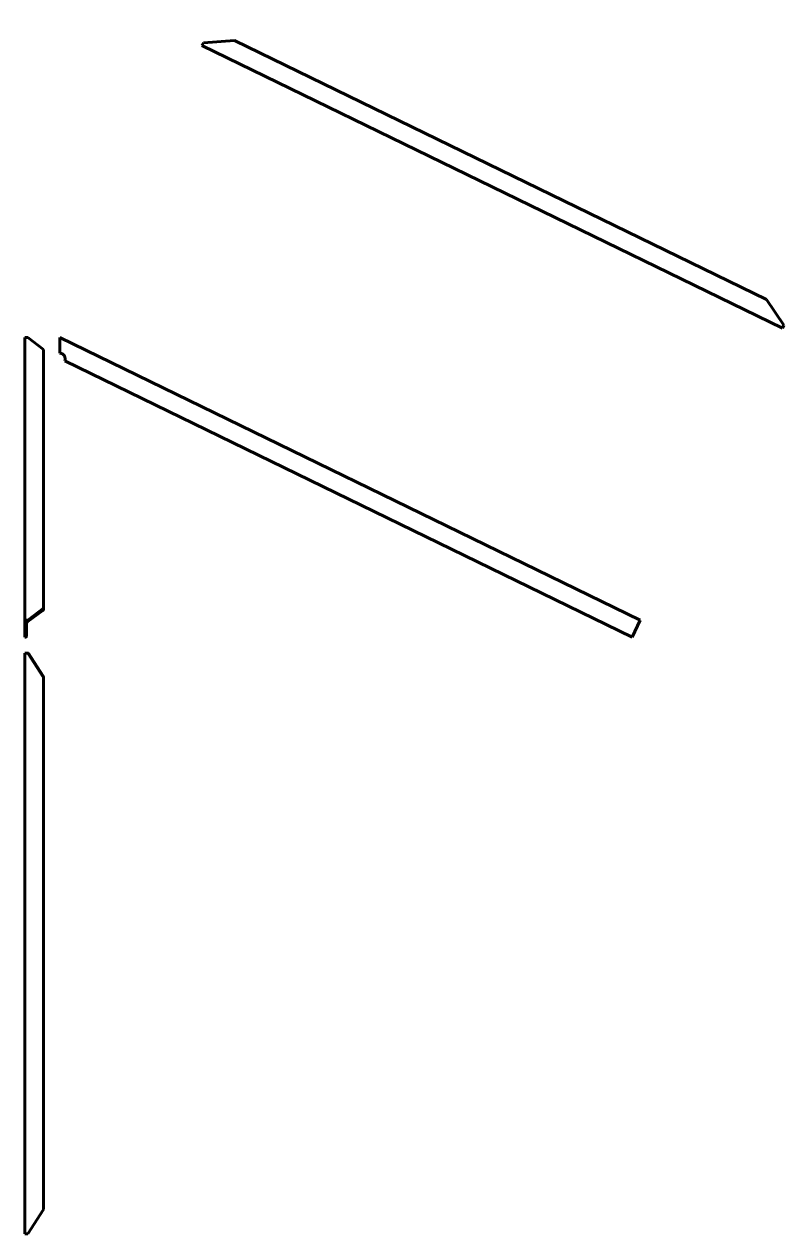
# Model space of a CAD drawing. Header units: millimetres. Extents: x -530 to 5503, y -3122 to 297.
# Drawn here: x 4799 to 5503, y -1144 to -24 of the extents above; entities that cross this region are included whole.
import ezdxf

# ---------------------------------------------------------------- set-up
doc = ezdxf.new("R2010")
doc.units = ezdxf.units.MM
doc.linetypes.add('K5LT_BASIC', pattern=[0])
doc.layers.add('Системный слой (1)', color=7, linetype='Continuous', true_color=0x909090)

msp = doc.modelspace()

# ---------------------------------------------------------------- linework, layer by layer
at = {"layer": 'Системный слой (1)', "color": 5, "linetype": 'K5LT_BASIC', "lineweight": 60, "true_color": 0x0000ff}
for p, q in [((4965.1215, -41.0857), (4963.8086, -43.7832)), ((4963.8086, -43.7832), (5501.4004, -305.4429)), ((4993.9461, -38.989), (4965.1215, -41.0857)), ((4993.9461, -38.989), (5486.5804, -278.7668)), ((5502.7134, -302.7454), (5486.5804, -278.7668)), ((5501.4004, -305.4429), (5502.7134, -302.7454)), ((4802.7005, -314.1778), (4799.7005, -314.1778)), ((4799.7005, -314.1778), (4799.7005, -575.8376)), ((4817.2005, -325.1188), (4802.7005, -314.1778)), ((4832.2006, -314.1778), (4832.2006, -328.6407)), ((4832.2006, -314.1778), (5369.7924, -575.8376)), ((4817.2005, -325.1188), (4817.2005, -564.8966)), ((4836.6963, -335.8289), (5362.1337, -591.5727)), ((4802.7005, -575.8376), (4817.2005, -564.8966)), ((4816.4505, -566.8112), (4802.7005, -577.1863)), ((4817.2005, -565.571), (4817.2005, -564.8966)), ((4799.7005, -591.5727), (4799.7005, -575.8376)), ((4799.7005, -575.8376), (4802.7005, -575.8376)), ((4801.2005, -578.535), (4801.2005, -590.8984)), ((4802.7005, -577.1863), (4802.7005, -575.8376)), ((5362.1337, -591.5727), (5369.7924, -575.8376)), ((4800.4505, -591.5727), (4799.7005, -591.5727)), ((4802.7005, -606.5728), (4799.7005, -606.5728)), ((4799.7005, -606.5728), (4799.7005, -1144.1646)), ((4803.124, -606.5728), (4802.7005, -606.5728)), ((4817.2005, -629.0515), (4802.7005, -606.5728)), ((4803.124, -606.5728), (4816.4505, -627.2324)), ((4817.2005, -628.7233), (4817.2005, -629.0515)), ((4817.2005, -629.0515), (4817.2005, -1121.6858)), ((4802.7005, -1144.1646), (4817.2005, -1121.6858)), ((4799.7005, -1144.1646), (4802.7005, -1144.1646))]:
    msp.add_line(p, q, dxfattribs=at)
msp.add_arc((4832.2006, -333.6407), 5, 334.0466243, 90, dxfattribs=at)
for centre, major_axis, ratio, start_param, end_param in [((4816.4505, -566.1369), (-0.6472, -0.8291), 0.457176065, 1.040924487, 2.611720814), ((4802.7005, -578.535), (-1.5, 0), 0.899150472, 4.71238898, 6.283185307), ((4800.4505, -590.8984), (0.75, 0), 0.899150472, 4.71238898, 6.283185307), ((4816.4505, -627.5606), (0.7351, -1.2047), 0.123601172, 0.199866966, 1.770663292)]:
    msp.add_ellipse(centre, major_axis=major_axis, ratio=ratio, start_param=start_param, end_param=end_param, dxfattribs=at)

doc.saveas('drawing.dxf')
